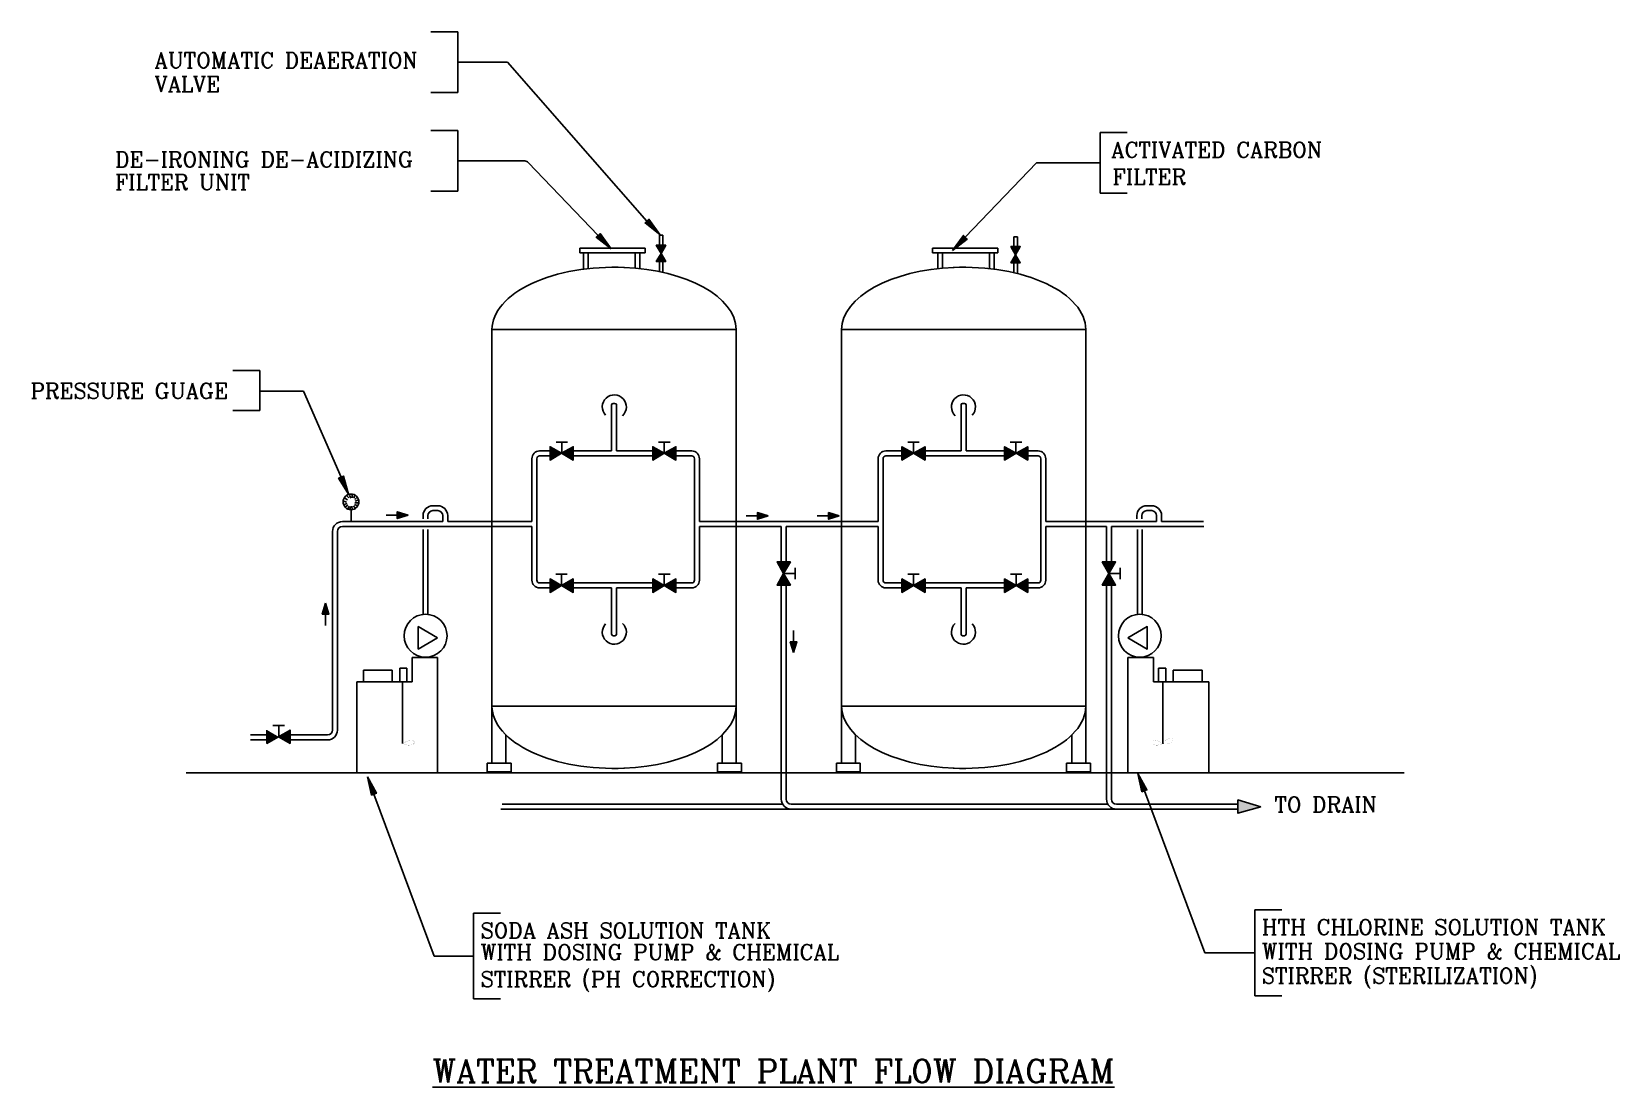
# Model space of a CAD drawing. Extents: x 3065113 to 6433189, y 628544 to 1322066.
# Drawn here: x 3265718 to 3276015, y 664755 to 671601 of the extents above; entities that cross this region are included whole.
import ezdxf

# ---------------------------------------------------------------- set-up
doc = ezdxf.new("R2010")
doc.units = 0
doc.header["$LTSCALE"] = 700
doc.header["$MEASUREMENT"] = 0
for name, color, linetype in [('PIPE', 4, 'CONTINUOUS'), ('WALLS', 7, 'CONTINUOUS'), ('WAT-TXT', 8, 'CONTINUOUS')]:
    doc.layers.add(name, color=color, linetype=linetype)
doc.styles.add('ROMANC', font='ROMANC', dxfattribs={"height": 0.2})

msp = doc.modelspace()

# ---------------------------------------------------------------- texts
at = {"layer": 'WAT-TXT', "color": 7, "style": 'ROMANC'}
for s, height, p in [('AUTOMATIC DEAERATION', 100, (3266515, 671366)), ('VALVE', 100, (3266515, 671211)), ('DE-IRONING DE-ACIDIZING', 100, (3266259, 670723)), ('ACTIVATED CARBON', 100, (3272720, 670786)), ('FILTER ', 100, (3272729, 670611)), ('FILTER UNIT', 100, (3266259, 670575)), ('PRESSURE GUAGE', 100, (3265710, 669222)), ('TO DRAIN', 100, (3273778, 666539)), ('SODA ASH SOLUTION TANK', 100, (3268629, 665722)), ('HTH CHLORINE SOLUTION TANK', 100, (3273696, 665744)), ('WITH DOSING PUMP & CHEMICAL', 100, (3268629, 665582)), ('WITH DOSING PUMP & CHEMICAL', 100, (3273696, 665587)), ('STIRRER (STERILIZATION)', 100, (3273696, 665429)), ('STIRRER (PH CORRECTION)', 100, (3268629, 665407)), ('%%UWATER TREATMENT PLANT FLOW DIAGRAM', 150, (3268317, 664785))]:
    msp.add_text(s, height=height, dxfattribs=at).set_placement(p)

# ---------------------------------------------------------------- linework, layer by layer
at = {"layer": 'PIPE', "color": 5}
for p, q in [((3269274, 670197), (3269697, 670197)), ((3269274, 670168), (3269274, 670197)), ((3269697, 670168), (3269697, 670197)), ((3271984, 670197), (3271561, 670197)), ((3271561, 670168), (3271561, 670197)), ((3271984, 670168), (3271984, 670197)), ((3269274, 670168), (3269697, 670168)), ((3269298, 670059), (3269298, 670168)), ((3269327, 670063), (3269327, 670168)), ((3269633, 670069), (3269633, 670168)), ((3269662, 670066), (3269662, 670168)), ((3271984, 670168), (3271561, 670168)), ((3271596, 670066), (3271596, 670168)), ((3271625, 670069), (3271625, 670168)), ((3271931, 670063), (3271931, 670168)), ((3271960, 670059), (3271960, 670168)), ((3268703, 669670), (3270287, 669670)), ((3268703, 669667), (3268703, 667230)), ((3270287, 669667), (3270287, 669414)), ((3272555, 669670), (3270971, 669670)), ((3270971, 669667), (3270971, 669414)), ((3272555, 669667), (3272555, 667230)), ((3270287, 669414), (3270287, 668962)), ((3270971, 669414), (3270971, 668962)), ((3270287, 668962), (3270287, 667230)), ((3270971, 668962), (3270971, 667230)), ((3268185, 667543), (3268185, 667385)), ((3268185, 667543), (3268350, 667543)), ((3268350, 667543), (3268350, 666795)), ((3272828, 667543), (3272828, 666795)), ((3272993, 667543), (3272828, 667543)), ((3272993, 667543), (3272993, 667385)), ((3267869, 667385), (3267869, 667460)), ((3267869, 667460), (3268056, 667460)), ((3268056, 667460), (3268056, 667385)), ((3268105, 667385), (3268105, 667473)), ((3268105, 667473), (3268151, 667473)), ((3268151, 667473), (3268151, 667385)), ((3273073, 667473), (3273027, 667473)), ((3273027, 667473), (3273027, 667385)), ((3273073, 667385), (3273073, 667473)), ((3273309, 667460), (3273122, 667460)), ((3273122, 667460), (3273122, 667385)), ((3273309, 667385), (3273309, 667460)), ((3267826, 667385), (3268185, 667385)), ((3267826, 667385), (3267826, 666795)), ((3273352, 667385), (3272993, 667385)), ((3273352, 667385), (3273352, 666795)), ((3268703, 667226), (3270287, 667226)), ((3272555, 667226), (3270971, 667226)), ((3267826, 666795), (3268350, 666795)), ((3273352, 666795), (3272828, 666795))]:
    msp.add_line(p, q, dxfattribs=at)
at = {"layer": 'PIPE'}
for p, q in [((3269789, 670182), (3269789, 670281)), ((3269789, 670281), (3269812, 670281)), ((3269812, 670185), (3269812, 670281)), ((3272089, 670173), (3272089, 670272)), ((3272089, 670272), (3272111, 670272)), ((3272111, 670176), (3272111, 670272)), ((3269789, 670049), (3269789, 670146)), ((3269812, 670044), (3269812, 670144)), ((3272089, 670040), (3272089, 670137)), ((3272111, 670035), (3272111, 670134)), ((3269479, 668882), (3269479, 669181)), ((3269489, 669191), (3269501, 669191)), ((3269511, 668882), (3269511, 669181)), ((3271746, 668882), (3271746, 669181)), ((3271768, 669191), (3271756, 669191)), ((3271778, 668882), (3271778, 669181)), ((3269012, 668882), (3269129, 668882)), ((3269012, 668850), (3269125, 668850)), ((3269119, 668939), (3269193, 668939)), ((3269156, 668866), (3269156, 668939)), ((3269181, 668882), (3269479, 668882)), ((3269184, 668850), (3269791, 668850)), ((3269511, 668882), (3269795, 668882)), ((3269784, 668940), (3269858, 668940)), ((3269821, 668867), (3269821, 668940)), ((3269847, 668882), (3269999, 668882)), ((3269850, 668850), (3269999, 668850)), ((3271411, 668882), (3271258, 668882)), ((3271408, 668850), (3271258, 668850)), ((3271474, 668940), (3271400, 668940)), ((3271437, 668867), (3271437, 668940)), ((3271746, 668882), (3271463, 668882)), ((3272074, 668850), (3271466, 668850)), ((3272077, 668882), (3271778, 668882)), ((3272139, 668939), (3272065, 668939)), ((3272102, 668866), (3272102, 668939)), ((3272245, 668882), (3272129, 668882)), ((3272245, 668850), (3272132, 668850)), ((3268962, 668424), (3268962, 668832)), ((3268994, 668044), (3268994, 668832)), ((3270017, 668044), (3270017, 668832)), ((3270049, 668424), (3270049, 668832)), ((3271208, 668424), (3271208, 668832)), ((3271240, 668044), (3271240, 668832)), ((3272263, 668044), (3272263, 668832)), ((3272295, 668424), (3272295, 668832)), ((3268089, 668466), (3268016, 668466)), ((3268256, 668442), (3268256, 668463)), ((3268288, 668442), (3268288, 668463)), ((3268320, 668527), (3268352, 668527)), ((3268320, 668495), (3268352, 668495)), ((3268384, 668424), (3268384, 668463)), ((3268416, 668424), (3268416, 668463)), ((3270425, 668461), (3270352, 668461)), ((3270886, 668461), (3270813, 668461)), ((3272886, 668442), (3272886, 668463)), ((3272918, 668442), (3272918, 668463)), ((3272950, 668527), (3272982, 668527)), ((3272950, 668495), (3272982, 668495)), ((3273014, 668424), (3273014, 668463)), ((3273046, 668424), (3273046, 668463)), ((3267669, 667072), (3267669, 668360)), ((3267701, 667072), (3267701, 668360)), ((3267733, 668424), (3268384, 668424)), ((3267733, 668392), (3268962, 668392)), ((3268256, 667819), (3268256, 668373)), ((3268288, 667823), (3268288, 668373)), ((3268416, 668424), (3268962, 668424)), ((3268962, 668044), (3268962, 668392)), ((3271208, 668424), (3270049, 668424)), ((3270049, 668044), (3270049, 668392)), ((3270580, 668392), (3270049, 668392)), ((3270580, 668113), (3270580, 668392)), ((3271208, 668392), (3270612, 668392)), ((3270612, 668117), (3270612, 668392)), ((3271208, 668044), (3271208, 668392)), ((3273014, 668424), (3272295, 668424)), ((3272295, 668044), (3272295, 668392)), ((3272689, 668392), (3272295, 668392)), ((3272689, 668113), (3272689, 668392)), ((3273321, 668392), (3272721, 668392)), ((3272721, 668117), (3272721, 668392)), ((3272889, 667823), (3272889, 668373)), ((3272921, 667819), (3272921, 668373)), ((3273319, 668424), (3273046, 668424)), ((3270669, 668050), (3270669, 668124)), ((3272778, 668050), (3272778, 668124)), ((3269012, 668026), (3269125, 668026)), ((3269118, 668082), (3269192, 668082)), ((3269155, 668009), (3269155, 668082)), ((3269184, 668026), (3269791, 668026)), ((3269784, 668082), (3269858, 668082)), ((3269821, 668009), (3269821, 668082)), ((3269850, 668026), (3269999, 668026)), ((3270580, 666623), (3270580, 668061)), ((3270595, 668087), (3270669, 668087)), ((3270612, 666623), (3270612, 668058)), ((3271408, 668026), (3271258, 668026)), ((3271474, 668082), (3271400, 668082)), ((3271437, 668009), (3271437, 668082)), ((3272074, 668026), (3271466, 668026)), ((3272140, 668082), (3272066, 668082)), ((3272103, 668009), (3272103, 668082)), ((3272245, 668026), (3272132, 668026)), ((3272689, 666623), (3272689, 668061)), ((3272704, 668087), (3272778, 668087)), ((3272721, 666623), (3272721, 668058)), ((3269012, 667994), (3269129, 667994)), ((3269181, 667994), (3269479, 667994)), ((3269479, 667994), (3269479, 667694)), ((3269511, 667994), (3269511, 667694)), ((3269511, 667994), (3269795, 667994)), ((3269847, 667994), (3269999, 667994)), ((3271411, 667994), (3271258, 667994)), ((3271746, 667994), (3271463, 667994)), ((3271746, 667994), (3271746, 667694)), ((3272077, 667994), (3271778, 667994)), ((3271778, 667994), (3271778, 667694)), ((3272245, 667994), (3272129, 667994)), ((3267624, 667824), (3267624, 667751)), ((3270660, 667644), (3270660, 667717)), ((3269489, 667684), (3269501, 667684)), ((3271768, 667684), (3271756, 667684)), ((3267283, 667101), (3267357, 667101)), ((3267320, 667028), (3267320, 667101)), ((3267138, 667040), (3267244, 667040)), ((3267138, 667008), (3267282, 667008)), ((3267338, 667040), (3267637, 667040)), ((3267355, 667008), (3267637, 667008)), ((3270589, 666591), (3268770, 666591)), ((3272698, 666591), (3270644, 666591)), ((3273539, 666591), (3272753, 666591)), ((3273539, 666559), (3268761, 666559))]:
    msp.add_line(p, q, dxfattribs=at)
for points in [[(3269800, 670164), (3269769, 670217), (3269830, 670217)], [(3272099, 670155), (3272069, 670208), (3272130, 670208)], [(3269800, 670164), (3269769, 670112), (3269830, 670112)], [(3272099, 670155), (3272069, 670103), (3272130, 670103)], [(3269155, 668867), (3269080, 668910), (3269080, 668823)], [(3269155, 668867), (3269230, 668910), (3269230, 668823)], [(3269821, 668867), (3269746, 668910), (3269746, 668823)], [(3269821, 668867), (3269896, 668910), (3269896, 668823)], [(3271437, 668867), (3271362, 668910), (3271362, 668823)], [(3271437, 668867), (3271512, 668910), (3271512, 668823)], [(3272103, 668867), (3272028, 668910), (3272028, 668823)], [(3272103, 668867), (3272178, 668910), (3272178, 668823)], [(3268159, 668466), (3268089, 668488), (3268089, 668444)], [(3270495, 668461), (3270425, 668483), (3270425, 668439)], [(3270956, 668461), (3270886, 668483), (3270886, 668439)], [(3270595, 668087), (3270552, 668162), (3270639, 668162)], [(3272704, 668087), (3272661, 668162), (3272748, 668162)], [(3269155, 668009), (3269080, 667965), (3269080, 668052)], [(3269155, 668009), (3269230, 667965), (3269230, 668052)], [(3269821, 668009), (3269746, 667965), (3269746, 668052)], [(3269821, 668009), (3269896, 667965), (3269896, 668052)], [(3270595, 668087), (3270552, 668012), (3270639, 668012)], [(3271437, 668009), (3271362, 667965), (3271362, 668052)], [(3271437, 668009), (3271512, 667965), (3271512, 668052)], [(3272103, 668009), (3272028, 667965), (3272028, 668052)], [(3272103, 668009), (3272178, 667965), (3272178, 668052)], [(3272704, 668087), (3272661, 668012), (3272748, 668012)], [(3267624, 667894), (3267602, 667824), (3267646, 667824)], [(3270660, 667574), (3270681, 667644), (3270638, 667644)], [(3267319, 667029), (3267394, 667072), (3267394, 666985)], [(3273689, 666575), (3273541, 666532), (3273541, 666619)]]:
    msp.add_lwpolyline(points, close=True, dxfattribs=at)
msp.add_lwpolyline([(3267244, 667072), (3267244, 666985), (3267319, 667029)], dxfattribs=at)
for centre, radius, start, end in [((3269497, 669168), 78, 313.0179, 222.921), ((3269489, 669181), 10, 90, 180), ((3269501, 669181), 10, 0, 90), ((3271761, 669168), 78, 317.079, 226.9821), ((3271756, 669181), 10, 90, 180), ((3271768, 669181), 10, 360, 90), ((3269012, 668832), 50, 90, 180), ((3269012, 668832), 18, 90, 180), ((3269999, 668832), 50, 0, 90), ((3269999, 668832), 18, 0, 90), ((3271258, 668832), 50, 90, 180), ((3271258, 668832), 18, 90, 180), ((3272245, 668832), 50, 360, 90), ((3272245, 668832), 18, 360, 90), ((3268320, 668463), 64, 90, 180), ((3268320, 668463), 32, 90, 180), ((3268352, 668463), 64, 0, 90), ((3268352, 668463), 32, 0, 90), ((3272950, 668463), 64, 90, 180), ((3272950, 668463), 32, 90, 180), ((3272982, 668463), 64, 0, 90), ((3272982, 668463), 32, 0, 90), ((3267733, 668360), 64, 90, 180), ((3267733, 668360), 32, 90, 180), ((3269012, 668044), 50, 180, 270), ((3269012, 668044), 18, 180, 270), ((3269999, 668044), 50, 270, 360), ((3269999, 668044), 18, 270, 360), ((3271258, 668044), 50, 180, 270), ((3271258, 668044), 18, 180, 270), ((3272245, 668044), 50, 270, 0), ((3272245, 668044), 18, 270, 0), ((3269497, 667707), 78, 137.079, 46.9821), ((3271761, 667707), 78, 133.0179, 42.921), ((3269489, 667694), 10, 180, 270), ((3269501, 667694), 10, 270, 360), ((3271756, 667694), 10, 180, 270), ((3271768, 667694), 10, 270, 0), ((3267637, 667072), 32, 270, 0), ((3267637, 667072), 64, 270, 0), ((3270644, 666623), 64, 180, 270), ((3270644, 666623), 32, 180, 270), ((3272753, 666623), 64, 180, 270), ((3272753, 666623), 32, 180, 270)]:
    msp.add_arc(centre, radius, start, end, dxfattribs=at)
at = {"layer": 'PIPE', "color": 5, "extrusion": (0, 0, -1)}
for centre, major_axis, start_param, end_param in [((3269495, 669668), (792, 0), 3.147886, 4.798268), ((3269495, 669668), (792, 0), -1.491238, -0.006293), ((3271763, 667229), (-792, 0), -1.491238, -0.006293), ((3271763, 667229), (-792, 0), 3.147886, 4.798268)]:
    msp.add_ellipse(centre, major_axis=major_axis, ratio=0.512621, start_param=start_param, end_param=end_param, dxfattribs=at)
at = {"layer": 'PIPE', "color": 5}
for centre, major_axis, start_param, end_param in [((3271763, 669668), (-792, 0), 3.147886, 4.798268), ((3271763, 669668), (-792, 0), -1.491238, -0.006293), ((3269495, 667229), (792, 0), 3.147886, 4.798268), ((3269495, 667229), (792, 0), -1.491238, -0.006293)]:
    msp.add_ellipse(centre, major_axis=major_axis, ratio=0.512621, start_param=start_param, end_param=end_param, dxfattribs=at)
at = {"layer": 'PIPE'}
for points in [[(3269769, 670217), (3269800, 670164), (3269830, 670217)], [(3272069, 670208), (3272099, 670155), (3272130, 670208)], [(3269800, 670164), (3269769, 670112), (3269830, 670112)], [(3272099, 670155), (3272069, 670103), (3272130, 670103)], [(3269155, 668867), (3269080, 668910), (3269080, 668823)], [(3269230, 668910), (3269155, 668867), (3269230, 668823)], [(3269821, 668867), (3269746, 668910), (3269746, 668823)], [(3269896, 668910), (3269821, 668867), (3269896, 668823)], [(3271362, 668910), (3271437, 668867), (3271362, 668823)], [(3271437, 668867), (3271512, 668910), (3271512, 668823)], [(3272028, 668910), (3272103, 668867), (3272028, 668823)], [(3272103, 668867), (3272178, 668910), (3272178, 668823)], [(3268159, 668466), (3268089, 668488), (3268089, 668444)], [(3270495, 668461), (3270425, 668483), (3270425, 668439)], [(3270956, 668461), (3270886, 668483), (3270886, 668439)], [(3270552, 668162), (3270595, 668087), (3270639, 668162)], [(3272661, 668162), (3272704, 668087), (3272748, 668162)], [(3269155, 668009), (3269080, 667965), (3269080, 668052)], [(3269230, 667965), (3269155, 668009), (3269230, 668052)], [(3269821, 668009), (3269746, 667965), (3269746, 668052)], [(3269896, 667965), (3269821, 668009), (3269896, 668052)], [(3270595, 668087), (3270552, 668012), (3270639, 668012)], [(3271362, 667965), (3271437, 668009), (3271362, 668052)], [(3271437, 668009), (3271512, 667965), (3271512, 668052)], [(3272028, 667965), (3272103, 668009), (3272028, 668052)], [(3272103, 668009), (3272178, 667965), (3272178, 668052)], [(3272704, 668087), (3272661, 668012), (3272748, 668012)], [(3267624, 667894), (3267602, 667824), (3267646, 667824)], [(3270660, 667574), (3270681, 667644), (3270638, 667644)], [(3267319, 667029), (3267244, 667072), (3267244, 666985)], [(3267394, 667072), (3267319, 667029), (3267394, 666985)], [(3273541, 666532), (3273689, 666575), (3273541, 666619)]]:
    msp.add_solid(points, dxfattribs=at)
at = {"layer": 'WALLS'}
for p, q in [((3268307, 671601), (3268482, 671601)), ((3268482, 671601), (3268482, 671208)), ((3268482, 671405), (3268803, 671405)), ((3269708, 670373), (3268803, 671405)), ((3268307, 671208), (3268482, 671208)), ((3268307, 670960), (3268482, 670960)), ((3268482, 670960), (3268482, 670567)), ((3272649, 670948), (3272824, 670948)), ((3272649, 670948), (3272649, 670555)), ((3268482, 670763), (3268916, 670763)), ((3269393, 670280), (3268939, 670753)), ((3271773, 670268), (3272236, 670751)), ((3272649, 670751), (3272236, 670751)), ((3268307, 670567), (3268482, 670567)), ((3272824, 670555), (3272649, 670555)), ((3267023, 669404), (3267198, 669404)), ((3267198, 669404), (3267198, 669144)), ((3267198, 669270), (3267481, 669270)), ((3267725, 668712), (3267481, 669270)), ((3267023, 669144), (3267198, 669144)), ((3267742, 668557), (3267760, 668551)), ((3267744, 668536), (3267765, 668541)), ((3267749, 668577), (3267766, 668566)), ((3267762, 668591), (3267775, 668578)), ((3267780, 668596), (3267788, 668577)), ((3267797, 668597), (3267796, 668579)), ((3267812, 668592), (3267807, 668576)), ((3267827, 668528), (3267811, 668536)), ((3267825, 668579), (3267814, 668568)), ((3267835, 668545), (3267814, 668546)), ((3267834, 668563), (3267816, 668557)), ((3267754, 668519), (3267769, 668531)), ((3267769, 668507), (3267777, 668524)), ((3267782, 668504), (3267787, 668523)), ((3267789, 668501), (3267789, 668424)), ((3267797, 668505), (3267795, 668524)), ((3267815, 668511), (3267805, 668527)), ((3268124, 667385), (3268124, 666985)), ((3273054, 667385), (3273054, 666985)), ((3268703, 667226), (3268703, 666855)), ((3270287, 667226), (3270287, 666855)), ((3270971, 667226), (3270971, 666855)), ((3272555, 667226), (3272555, 666857)), ((3268793, 667041), (3268793, 666857)), ((3270197, 667041), (3270197, 666857)), ((3271061, 667041), (3271061, 666857)), ((3272465, 667041), (3272465, 666857)), ((3266720, 666795), (3274620, 666795)), ((3268673, 666857), (3268828, 666857)), ((3268673, 666801), (3268673, 666857)), ((3268828, 666801), (3268673, 666801)), ((3268828, 666857), (3268828, 666801)), ((3270166, 666857), (3270321, 666857)), ((3270166, 666801), (3270166, 666857)), ((3270321, 666801), (3270166, 666801)), ((3270321, 666857), (3270321, 666801)), ((3271092, 666857), (3270937, 666857)), ((3270937, 666857), (3270937, 666801)), ((3270937, 666801), (3271092, 666801)), ((3271092, 666801), (3271092, 666857)), ((3272585, 666857), (3272430, 666857)), ((3272430, 666857), (3272430, 666801)), ((3272430, 666801), (3272585, 666801)), ((3272585, 666801), (3272585, 666857)), ((3267938, 666656), (3268329, 665606)), ((3272935, 666678), (3273326, 665627)), ((3268759, 665884), (3268584, 665884)), ((3268584, 665884), (3268584, 665328)), ((3273826, 665906), (3273651, 665906)), ((3273651, 665906), (3273651, 665349)), ((3268329, 665606), (3268584, 665606)), ((3273326, 665627), (3273651, 665627)), ((3273826, 665349), (3273651, 665349)), ((3268759, 665328), (3268584, 665328))]:
    msp.add_line(p, q, dxfattribs=at)
for points in [[(3269476, 670193), (3269380, 670268), (3269405, 670292)], [(3269791, 670287), (3269696, 670361), (3269721, 670385)], [(3271690, 670182), (3271786, 670256), (3271761, 670280)], [(3267773, 668602), (3267709, 668705), (3267741, 668719)], [(3272893, 666791), (3272951, 666684), (3272919, 666672)], [(3267896, 666769), (3267954, 666662), (3267922, 666650)]]:
    msp.add_lwpolyline(points, close=True, dxfattribs=at)
at = {"layer": 'WALLS', "color": 3}
for points in [[(3268351, 667670), (3268225, 667743), (3268225, 667597)], [(3272827, 667670), (3272953, 667743), (3272953, 667597)]]:
    msp.add_lwpolyline(points, close=True, dxfattribs=at)
at = {"layer": 'WALLS', "const_width": 0.5}
for points in [[(3268126, 666983), (3268138, 666992), (3268149, 666998), (3268159, 667002), (3268168, 667004), (3268175, 667005), (3268182, 667005), (3268187, 667004), (3268192, 667002), (3268195, 667001), (3268198, 666999), (3268199, 666996), (3268200, 666994), (3268201, 666991), (3268200, 666989), (3268199, 666987), (3268197, 666985), (3268195, 666983), (3268193, 666981), (3268189, 666979), (3268186, 666978), (3268183, 666977), (3268179, 666976), (3268175, 666975), (3268171, 666975), (3268167, 666974), (3268163, 666974), (3268159, 666974), (3268154, 666975), (3268149, 666976), (3268142, 666978), (3268135, 666980), (3268126, 666983)], [(3273051, 666983), (3273039, 666992), (3273029, 666998), (3273019, 667002), (3273010, 667004), (3273003, 667005), (3272996, 667005), (3272991, 667004), (3272986, 667002), (3272983, 667001), (3272980, 666999), (3272978, 666996), (3272977, 666994), (3272977, 666991), (3272978, 666989), (3272979, 666987), (3272980, 666985), (3272983, 666983), (3272985, 666981), (3272988, 666979), (3272992, 666978), (3272995, 666977), (3272999, 666976), (3273003, 666975), (3273007, 666975), (3273011, 666974), (3273015, 666974), (3273019, 666974), (3273024, 666975), (3273029, 666976), (3273035, 666978), (3273043, 666980), (3273051, 666983)], [(3273052, 666983), (3273066, 666982), (3273079, 666982), (3273089, 666984), (3273098, 666986), (3273105, 666989), (3273110, 666992), (3273114, 666996), (3273118, 667000), (3273120, 667003), (3273121, 667006), (3273121, 667009), (3273121, 667011), (3273120, 667014), (3273118, 667015), (3273116, 667017), (3273113, 667018), (3273111, 667018), (3273107, 667019), (3273104, 667018), (3273101, 667018), (3273097, 667017), (3273093, 667016), (3273089, 667015), (3273086, 667013), (3273082, 667012), (3273079, 667010), (3273075, 667007), (3273071, 667004), (3273067, 667001), (3273063, 666996), (3273057, 666990), (3273052, 666983)]]:
    msp.add_lwpolyline(points, dxfattribs=at)
at = {"layer": 'WALLS'}
msp.add_circle((3267789, 668552), 51, dxfattribs=at)
at = {"layer": 'WALLS', "color": 3}
for centre in [(3268273, 667684), (3272905, 667684)]:
    msp.add_circle(centre, 139, dxfattribs=at)
at = {"layer": 'WALLS'}
msp.add_arc((3268916, 670731), 32, 43.8002, 90, dxfattribs=at)
for points in [[(3269380, 670268), (3269476, 670193), (3269405, 670292)], [(3269696, 670361), (3269791, 670287), (3269721, 670385)], [(3271786, 670256), (3271690, 670182), (3271761, 670280)], [(3267709, 668705), (3267773, 668602), (3267741, 668719)], [(3272951, 666684), (3272893, 666791), (3272919, 666672)], [(3267954, 666662), (3267896, 666769), (3267922, 666650)]]:
    msp.add_solid(points, dxfattribs=at)

msp.set_redraw_order([(e.dxf.handle, doc.entitydb.next_handle()) for e in msp.query("TEXT MTEXT ATTDEF DIMENSION ARC_DIMENSION")])  # texts and dimensions are drawn at this point

doc.saveas('drawing.dxf')
